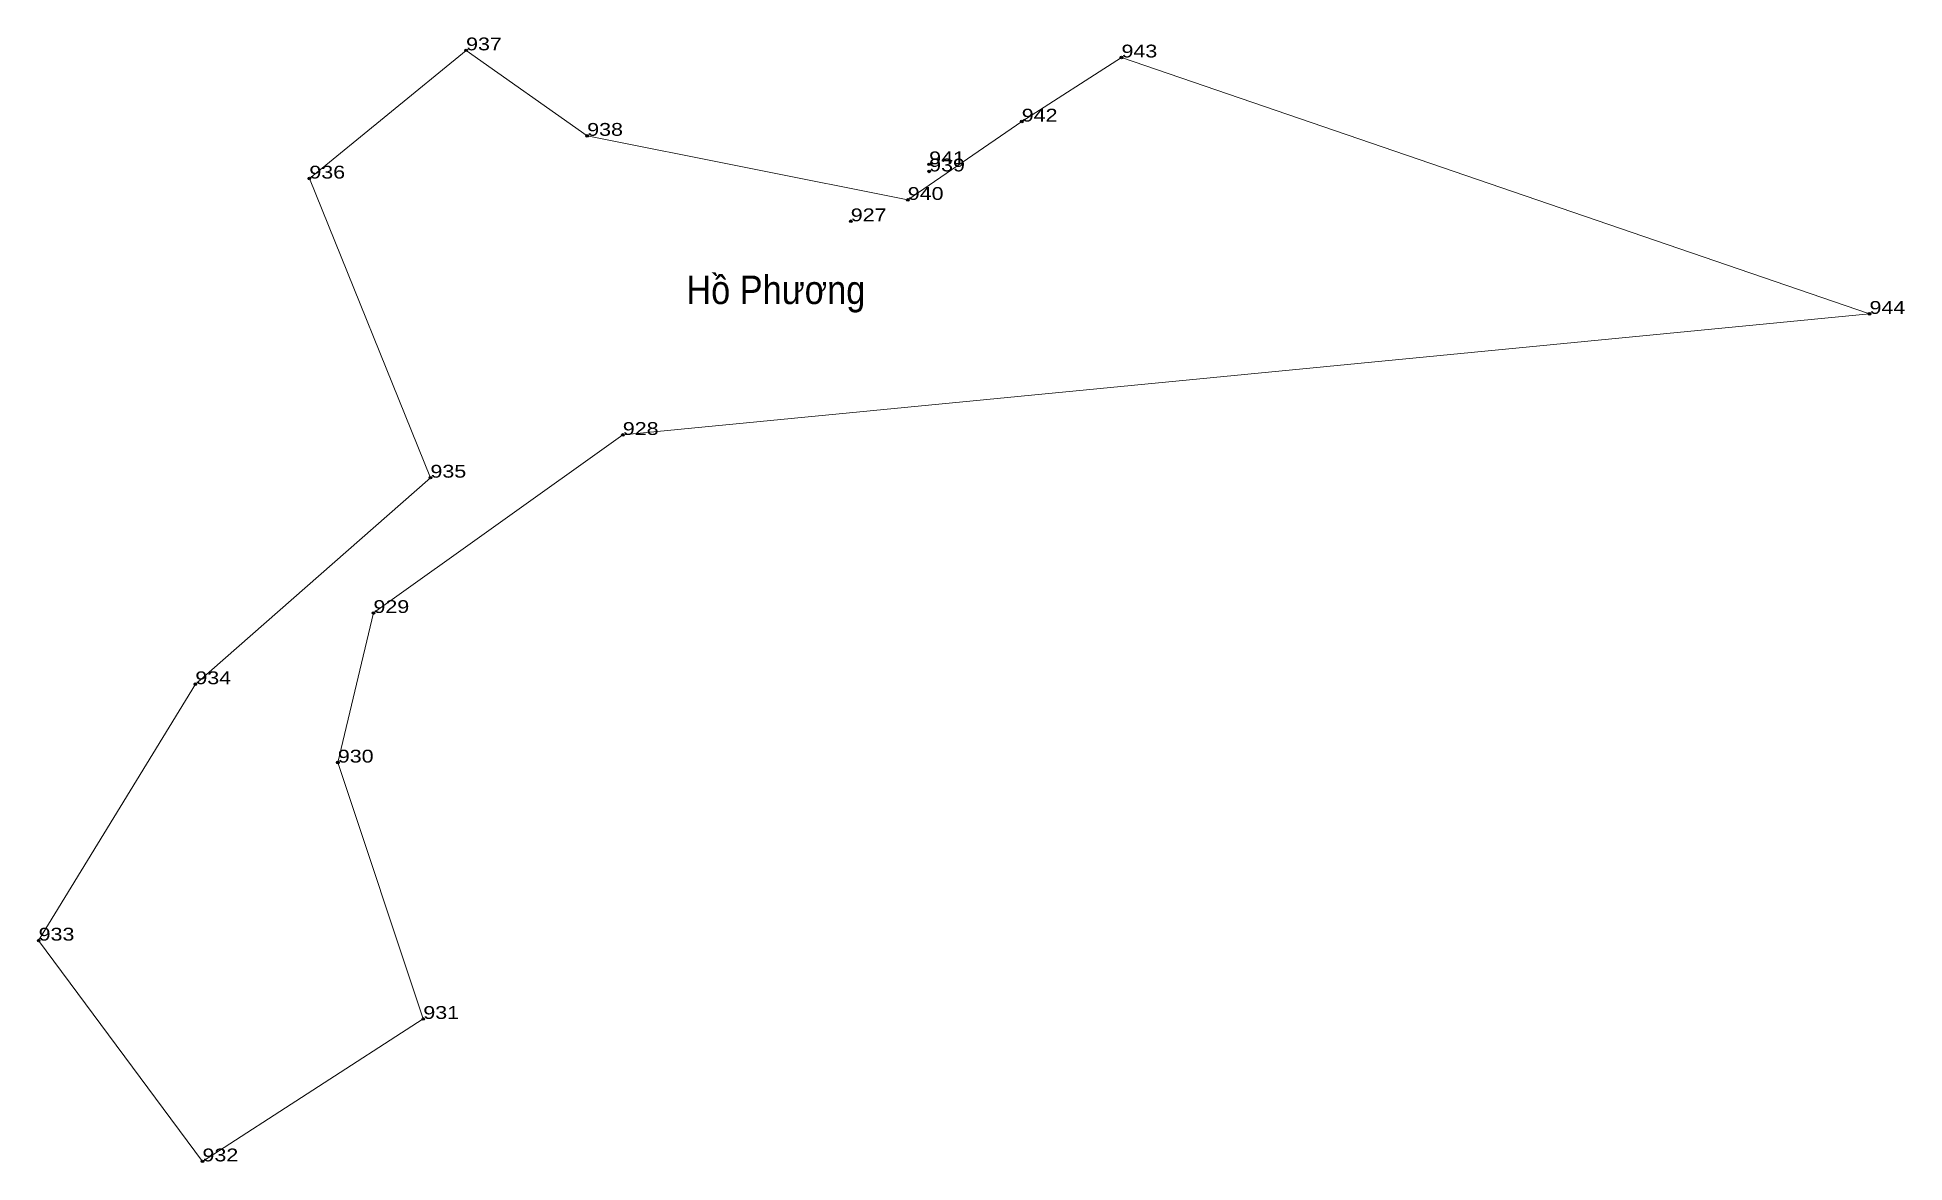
# Model space of a CAD drawing. Header units: metres. Extents: x 549244 to 555620, y 1839739 to 1842785.
# Drawn here: x 553110.8 to 553372.9, y 1840337.8 to 1840495.8 of the extents above; entities that cross this region are included whole.
import ezdxf
from ezdxf.enums import TextEntityAlignment as Align

# ---------------------------------------------------------------- set-up
doc = ezdxf.new("R2010")
doc.units = ezdxf.units.M
doc.header["$LTSCALE"] = 0.72
doc.header["$PDMODE"] = 32
doc.header["$PDSIZE"] = 0.36
doc.layers.add('10', color=7, linetype='Continuous', lineweight=13)
doc.layers.add('12', color=7, linetype='Continuous')
doc.layers.add('7', color=7, linetype='Continuous')

msp = doc.modelspace()

# ---------------------------------------------------------------- texts
at = {"layer": '10', "width": 0.9}
msp.add_text('Hồ Phương', height=4, dxfattribs=at).set_placement((553214.48, 1840458.38), align=Align.CENTER)
at = {"layer": '12', "width": 1.25}
for s, p in [('937', (553171, 1840494)), ('943', (553263, 1840493)), ('942', (553249, 1840484)), ('938', (553188, 1840482)), ('941', (553236, 1840478)), ('939', (553236, 1840477)), ('936', (553149, 1840476)), ('940', (553233, 1840473)), ('927', (553225, 1840470)), ('944', (553368, 1840457)), ('928', (553193, 1840440)), ('935', (553166, 1840434)), ('929', (553158, 1840415)), ('934', (553133, 1840405)), ('930', (553153, 1840394)), ('933', (553111, 1840369)), ('931', (553165, 1840358)), ('932', (553134, 1840338))]:
    msp.add_text(s, height=1.8, dxfattribs=at).set_placement(p)

# ---------------------------------------------------------------- linework, layer by layer
at = {"layer": '10'}
for points in [[(553165, 1840358), (553134, 1840338), (553111, 1840369), (553133, 1840405), (553166, 1840434), (553149, 1840476), (553171, 1840494), (553188, 1840482), (553233, 1840473), (553249, 1840484), (553263, 1840493), (553368, 1840457)], [(553165, 1840358), (553153, 1840394), (553158, 1840415), (553193, 1840440), (553368, 1840457)]]:
    msp.add_lwpolyline(points, dxfattribs=at)
at = {"layer": '7'}
for p in [(553171, 1840494), (553263, 1840493), (553249, 1840484), (553188, 1840482), (553149, 1840476), (553236, 1840478), (553236, 1840477), (553233, 1840473), (553225, 1840470), (553368, 1840457), (553193, 1840440), (553166, 1840434), (553158, 1840415), (553133, 1840405), (553153, 1840394), (553111, 1840369), (553165, 1840358), (553134, 1840338)]:
    msp.add_point(p, dxfattribs=at)

msp.set_redraw_order([(e.dxf.handle, doc.entitydb.next_handle()) for e in msp.query("TEXT MTEXT ATTDEF DIMENSION ARC_DIMENSION")])  # texts and dimensions are drawn at this point

doc.saveas('drawing.dxf')
